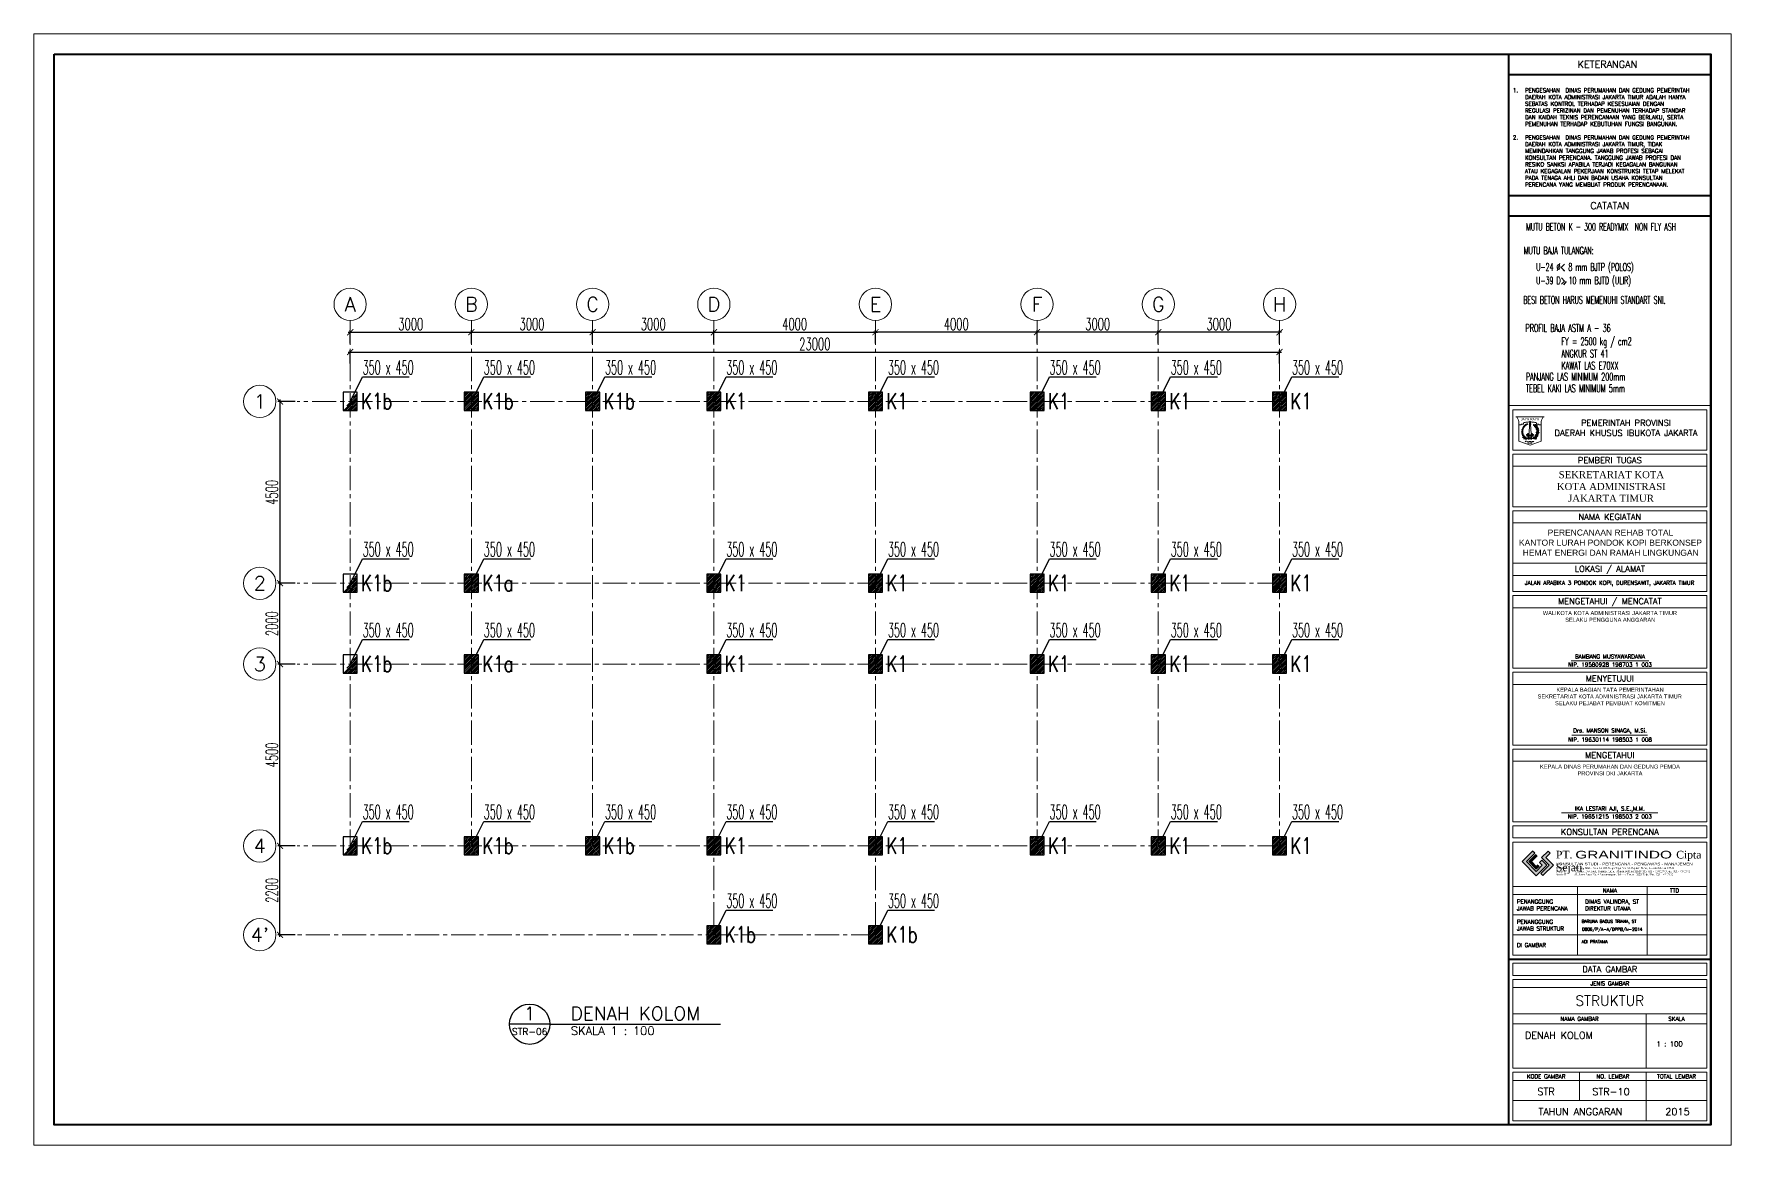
# Model space of a CAD drawing. Header units: inches. Extents: x 266054 to 836293, y -258454 to -102650.
# Drawn here: x 443299 to 485299, y -193554 to -166054 of the extents above; entities that cross this region are included whole.
import ezdxf
from ezdxf.enums import TextEntityAlignment as Align

# ---------------------------------------------------------------- set-up
doc = ezdxf.new("R2010")
doc.units = ezdxf.units.IN
doc.header["$LTSCALE"] = 800
doc.header["$MEASUREMENT"] = 0
doc.linetypes.add('CENTER2', pattern=[1.125, 0.75, -0.125, 0.125, -0.125])
for name, color, linetype, lineweight in [('ars', 11, 'Continuous', 0), ('arsir', 8, 'Continuous', 0), ('AS', 8, 'CENTER2', 5), ('GRS KOP', 1, 'Continuous', 35), ('hacht', 8, 'Continuous', 5), ('kop', 7, 'Continuous', 20), ('NOT', 7, 'Continuous', 15)]:
    doc.layers.add(name, color=color, linetype=linetype, lineweight=lineweight)
for name, color, linetype in [('KOL', 5, 'Continuous'), ('LOGO', 7, 'Continuous'), ('TEXT', 4, 'Continuous'), ('TXT', 7, 'Continuous')]:
    doc.layers.add(name, color=color, linetype=linetype)
doc.styles.add('BARU', font='arial.ttf')
doc.styles.add('DICK STYLE 100', font='romans.shx', dxfattribs={"width": 0.6, "height": 300})
doc.styles.add('ROMAND', font='romant.shx', dxfattribs={"width": 0.75, "height": 300})
doc.styles.add('ROMANS', font='romans.shx', dxfattribs={"width": 0.8, "height": 0.25})
doc.styles.add('S', font='SIMPLEX', dxfattribs={"width": 1.1})
doc.styles.get("Standard").update_dxf_attribs({"font": 'romans.shx'})
doc.dimstyles.new('100 A', dxfattribs={"dimtxt": 250, "dimasz": 150, "dimexe": 50, "dimexo": 50, "dimgap": 50, "dimtad": 1, "dimdec": 0, "dimrnd": 1, "dimtxsty": 'DICK STYLE 100', "dimblk": 'ARCHTICK', "dimcen": 100, "dimdle": 50, "dimclrd": 18, "dimclre": 18, "dimclrt": 7, "dimadec": 0, "dimazin": 2, "dimtfac": 1, "dimtdec": 0, "dimtix": 1, "dimtmove": 0, "dimatfit": 3, "dimfxl": 0, "dimarcsym": 0})

msp = doc.modelspace()

# ---------------------------------------------------------------- texts
at = {"layer": 'TEXT', "style": 'ROMANS', "width": 0.5}
for p in [(451430.7, -174483.8, 1574.9), (454430.7, -174483.8, 1574.9), (457430.7, -174483.8, 1574.9), (460430.7, -174483.8, 1574.9), (464430.7, -174483.8, 1574.9), (468430.7, -174483.8, 1574.9), (471430.7, -174483.8, 1574.9), (474430.7, -174483.8, 1574.9), (451430.7, -178983.8, 1574.9), (454430.7, -178983.8, 1574.9), (460430.7, -178983.8, 1574.9), (464430.7, -178983.8, 1574.9), (468430.7, -178983.8, 1574.9), (471430.7, -178983.8, 1574.9), (474430.7, -178983.8, 1574.9), (451430.7, -180983.8, 1574.9), (454430.7, -180983.8, 1574.9), (460430.7, -180983.8, 1574.9), (464430.7, -180983.8, 1574.9), (468430.7, -180983.8, 1574.9), (471430.7, -180983.8, 1574.9), (474430.7, -180983.8, 1574.9), (451430.7, -185483.8, 1574.9), (454430.7, -185483.8, 1574.9), (457430.7, -185483.8, 1574.9), (460430.7, -185483.8, 1574.9), (464430.7, -185483.8, 1574.9), (468430.7, -185483.8, 1574.9), (471430.7, -185483.8, 1574.9), (474430.7, -185483.8, 1574.9), (460430.7, -187683.8, 1574.9), (464430.7, -187683.8, 1574.9)]:
    msp.add_text('350 x 450', height=350, dxfattribs=at).set_placement(p)
at = {"layer": 'TXT', "style": 'ROMAND', "width": 0.75}
for s, p in [('K1b', (451397.4, -175343.8, 1574.9)), ('K1b', (454397.4, -175343.8, 1574.9)), ('K1b', (457397.4, -175343.8, 1574.9)), ('K1', (460397.4, -175343.8, 1574.9)), ('K1', (464397.4, -175343.8, 1574.9)), ('K1', (468397.4, -175343.8, 1574.9)), ('K1', (471397.4, -175343.8, 1574.9)), ('K1', (474397.4, -175343.8, 1574.9)), ('K1b', (451397.4, -179843.8, 1574.9)), ('K1a', (454397.4, -179843.8, 1574.9)), ('K1', (460397.4, -179843.8, 1574.9)), ('K1', (464397.4, -179843.8, 1574.9)), ('K1', (468397.4, -179843.8, 1574.9)), ('K1', (471397.4, -179843.8, 1574.9)), ('K1', (474397.4, -179843.8, 1574.9)), ('K1b', (451397.4, -181843.8, 1574.9)), ('K1a', (454397.4, -181843.8, 1574.9)), ('K1', (460397.4, -181843.8, 1574.9)), ('K1', (464397.4, -181843.8, 1574.9)), ('K1', (468397.4, -181843.8, 1574.9)), ('K1', (471397.4, -181843.8, 1574.9)), ('K1', (474397.4, -181843.8, 1574.9)), ('K1b', (451397.4, -186343.8, 1574.9)), ('K1b', (454397.4, -186343.8, 1574.9)), ('K1b', (457397.4, -186343.8, 1574.9)), ('K1', (460397.4, -186343.8, 1574.9)), ('K1', (464397.4, -186343.8, 1574.9)), ('K1', (468397.4, -186343.8, 1574.9)), ('K1', (471397.4, -186343.8, 1574.9)), ('K1', (474397.4, -186343.8, 1574.9)), ('K1b', (460397.4, -188543.8, 1574.9)), ('K1b', (464397.4, -188543.8, 1574.9))]:
    msp.add_text(s, height=400, dxfattribs=at).set_placement(p)

# ---------------------------------------------------------------- blocks, each defined once
blk = doc.blocks.new('NAV')
blk.add_circle((0, -0.4), 0.4)
at = {"style": 'S', "width": 0.75, "flags": 4}
blk.add_attdef('AV', text='', height=0.3, dxfattribs=at).set_placement((0, -0.4), align=Align.MIDDLE)
blk = doc.blocks.new('_ArchTick')
at = {"layer": 'LOGO', "color": 0, "const_width": 0.15}
blk.add_lwpolyline([(-0.5, -0.5), (0.5, 0.5)], dxfattribs=at)
blk = doc.blocks.new('*D85')
at = {"layer": 'Defpoints', "color": 0, "ltscale": 5}
for p in [(454125, -173435), (451125, -173767), (454125, -173767)]:
    blk.add_point(p, dxfattribs=at)
at = {"layer": 'hacht', "color": 18, "lineweight": -2, "ltscale": 5}
for p, q in [((451075, -173435), (454175, -173435)), ((451125, -173717), (451125, -173385)), ((454125, -173717), (454125, -173385))]:
    blk.add_line(p, q, dxfattribs=at)
at = {"layer": 'hacht', "color": 18, "lineweight": -2, "ltscale": 5, "xscale": 150, "yscale": 150, "zscale": 150, "rotation": 180}
blk.add_blockref('_ArchTick', (451125, -173435), dxfattribs=at)
at = {"layer": 'hacht', "color": 18, "lineweight": -2, "ltscale": 5, "xscale": 150, "yscale": 150, "zscale": 150}
blk.add_blockref('_ArchTick', (454125, -173435), dxfattribs=at)
at = {"layer": 'hacht', "color": 7, "ltscale": 5, "insert": (452625, -173235), "char_height": 300, "attachment_point": 5, "style": 'DICK STYLE 100'}
blk.add_mtext('3000', dxfattribs=at)
blk = doc.blocks.new('*D86')
at = {"layer": 'Defpoints', "color": 0, "ltscale": 5}
for p in [(451125, -174259), (474125, -173926), (474125, -174259)]:
    blk.add_point(p, dxfattribs=at)
at = {"layer": 'hacht', "color": 18, "lineweight": -2, "ltscale": 5}
for p, q in [((451125, -174209), (451125, -173876)), ((474125, -174209), (474125, -173876)), ((451075, -173926), (474175, -173926))]:
    blk.add_line(p, q, dxfattribs=at)
at = {"layer": 'hacht', "color": 18, "lineweight": -2, "ltscale": 5, "xscale": 150, "yscale": 150, "zscale": 150, "rotation": 180}
blk.add_blockref('_ArchTick', (451125, -173926), dxfattribs=at)
at = {"layer": 'hacht', "color": 18, "lineweight": -2, "ltscale": 5, "xscale": 150, "yscale": 150, "zscale": 150}
blk.add_blockref('_ArchTick', (474125, -173926), dxfattribs=at)
at = {"layer": 'hacht', "color": 7, "ltscale": 5, "insert": (462625, -173726), "char_height": 300, "attachment_point": 5, "style": 'DICK STYLE 100'}
blk.add_mtext('23000', dxfattribs=at)
blk = doc.blocks.new('*D87')
at = {"layer": 'Defpoints', "color": 0, "ltscale": 5}
for p in [(457125, -173435), (454125, -173767), (457125, -173767)]:
    blk.add_point(p, dxfattribs=at)
at = {"layer": 'hacht', "color": 18, "lineweight": -2, "ltscale": 5}
for p, q in [((454075, -173435), (457175, -173435)), ((454125, -173717), (454125, -173385)), ((457125, -173717), (457125, -173385))]:
    blk.add_line(p, q, dxfattribs=at)
at = {"layer": 'hacht', "color": 18, "lineweight": -2, "ltscale": 5, "xscale": 150, "yscale": 150, "zscale": 150, "rotation": 180}
blk.add_blockref('_ArchTick', (454125, -173435), dxfattribs=at)
at = {"layer": 'hacht', "color": 18, "lineweight": -2, "ltscale": 5, "xscale": 150, "yscale": 150, "zscale": 150}
blk.add_blockref('_ArchTick', (457125, -173435), dxfattribs=at)
at = {"layer": 'hacht', "color": 7, "ltscale": 5, "insert": (455625, -173235), "char_height": 300, "attachment_point": 5, "style": 'DICK STYLE 100'}
blk.add_mtext('3000', dxfattribs=at)
blk = doc.blocks.new('*D88')
at = {"layer": 'Defpoints', "color": 0, "ltscale": 5}
for p in [(460125, -173435), (457125, -173767), (460125, -173767)]:
    blk.add_point(p, dxfattribs=at)
at = {"layer": 'hacht', "color": 18, "lineweight": -2, "ltscale": 5}
for p, q in [((457075, -173435), (460175, -173435)), ((457125, -173717), (457125, -173385)), ((460125, -173717), (460125, -173385))]:
    blk.add_line(p, q, dxfattribs=at)
at = {"layer": 'hacht', "color": 18, "lineweight": -2, "ltscale": 5, "xscale": 150, "yscale": 150, "zscale": 150, "rotation": 180}
blk.add_blockref('_ArchTick', (457125, -173435), dxfattribs=at)
at = {"layer": 'hacht', "color": 18, "lineweight": -2, "ltscale": 5, "xscale": 150, "yscale": 150, "zscale": 150}
blk.add_blockref('_ArchTick', (460125, -173435), dxfattribs=at)
at = {"layer": 'hacht', "color": 7, "ltscale": 5, "insert": (458625, -173235), "char_height": 300, "attachment_point": 5, "style": 'DICK STYLE 100'}
blk.add_mtext('3000', dxfattribs=at)
blk = doc.blocks.new('*D89')
at = {"layer": 'Defpoints', "color": 0, "ltscale": 5}
for p in [(464125, -173435), (460125, -173767), (464125, -173767)]:
    blk.add_point(p, dxfattribs=at)
at = {"layer": 'hacht', "color": 18, "lineweight": -2, "ltscale": 5}
for p, q in [((460075, -173435), (464175, -173435)), ((460125, -173717), (460125, -173385)), ((464125, -173717), (464125, -173385))]:
    blk.add_line(p, q, dxfattribs=at)
at = {"layer": 'hacht', "color": 18, "lineweight": -2, "ltscale": 5, "xscale": 150, "yscale": 150, "zscale": 150, "rotation": 180}
blk.add_blockref('_ArchTick', (460125, -173435), dxfattribs=at)
at = {"layer": 'hacht', "color": 18, "lineweight": -2, "ltscale": 5, "xscale": 150, "yscale": 150, "zscale": 150}
blk.add_blockref('_ArchTick', (464125, -173435), dxfattribs=at)
at = {"layer": 'hacht', "color": 7, "ltscale": 5, "insert": (462125, -173235), "char_height": 300, "attachment_point": 5, "style": 'DICK STYLE 100'}
blk.add_mtext('4000', dxfattribs=at)
blk = doc.blocks.new('*D90')
at = {"layer": 'Defpoints', "color": 0, "ltscale": 5}
for p in [(471125, -173435), (471125, -173767), (474125, -173767)]:
    blk.add_point(p, dxfattribs=at)
at = {"layer": 'hacht', "color": 18, "lineweight": -2, "ltscale": 5}
for p, q in [((474175, -173435), (471075, -173435)), ((471125, -173717), (471125, -173385)), ((474125, -173717), (474125, -173385))]:
    blk.add_line(p, q, dxfattribs=at)
at = {"layer": 'hacht', "color": 18, "lineweight": -2, "ltscale": 5, "xscale": 150, "yscale": 150, "zscale": 150, "rotation": 180}
blk.add_blockref('_ArchTick', (471125, -173435), dxfattribs=at)
at = {"layer": 'hacht', "color": 18, "lineweight": -2, "ltscale": 5, "xscale": 150, "yscale": 150, "zscale": 150}
blk.add_blockref('_ArchTick', (474125, -173435), dxfattribs=at)
at = {"layer": 'hacht', "color": 7, "ltscale": 5, "insert": (472625, -173235), "char_height": 300, "attachment_point": 5, "style": 'DICK STYLE 100'}
blk.add_mtext('3000', dxfattribs=at)
blk = doc.blocks.new('*D91')
at = {"layer": 'Defpoints', "color": 0, "ltscale": 5}
for p in [(468125, -173435), (468125, -173767), (471125, -173767)]:
    blk.add_point(p, dxfattribs=at)
at = {"layer": 'hacht', "color": 18, "lineweight": -2, "ltscale": 5}
for p, q in [((471175, -173435), (468075, -173435)), ((468125, -173717), (468125, -173385)), ((471125, -173717), (471125, -173385))]:
    blk.add_line(p, q, dxfattribs=at)
at = {"layer": 'hacht', "color": 18, "lineweight": -2, "ltscale": 5, "xscale": 150, "yscale": 150, "zscale": 150, "rotation": 180}
blk.add_blockref('_ArchTick', (468125, -173435), dxfattribs=at)
at = {"layer": 'hacht', "color": 18, "lineweight": -2, "ltscale": 5, "xscale": 150, "yscale": 150, "zscale": 150}
blk.add_blockref('_ArchTick', (471125, -173435), dxfattribs=at)
at = {"layer": 'hacht', "color": 7, "ltscale": 5, "insert": (469625, -173235), "char_height": 300, "attachment_point": 5, "style": 'DICK STYLE 100'}
blk.add_mtext('3000', dxfattribs=at)
blk = doc.blocks.new('*D92')
at = {"layer": 'Defpoints', "color": 0, "ltscale": 5}
for p in [(464125, -173435), (464125, -173767), (468125, -173767)]:
    blk.add_point(p, dxfattribs=at)
at = {"layer": 'hacht', "color": 18, "lineweight": -2, "ltscale": 5}
for p, q in [((468175, -173435), (464075, -173435)), ((464125, -173717), (464125, -173385)), ((468125, -173717), (468125, -173385))]:
    blk.add_line(p, q, dxfattribs=at)
at = {"layer": 'hacht', "color": 18, "lineweight": -2, "ltscale": 5, "xscale": 150, "yscale": 150, "zscale": 150, "rotation": 180}
blk.add_blockref('_ArchTick', (464125, -173435), dxfattribs=at)
at = {"layer": 'hacht', "color": 18, "lineweight": -2, "ltscale": 5, "xscale": 150, "yscale": 150, "zscale": 150}
blk.add_blockref('_ArchTick', (468125, -173435), dxfattribs=at)
at = {"layer": 'hacht', "color": 7, "ltscale": 5, "insert": (466125, -173235), "char_height": 300, "attachment_point": 5, "style": 'DICK STYLE 100'}
blk.add_mtext('4000', dxfattribs=at)
blk = doc.blocks.new('*D93')
at = {"layer": 'Defpoints', "color": 0, "ltscale": 5}
for p in [(449388, -181649), (449813, -181649), (449813, -186149)]:
    blk.add_point(p, dxfattribs=at)
at = {"layer": 'hacht', "color": 18, "lineweight": -2, "ltscale": 5}
for p, q in [((449763, -181649), (449338, -181649)), ((449388, -186199), (449388, -181599)), ((449763, -186149), (449338, -186149))]:
    blk.add_line(p, q, dxfattribs=at)
at = {"layer": 'hacht', "color": 18, "lineweight": -2, "ltscale": 5, "xscale": 150, "yscale": 150, "zscale": 150}
for p, rotation in [((449388, -181649), 90), ((449388, -186149), 270)]:
    blk.add_blockref('_ArchTick', p, dxfattribs=dict(at, rotation=rotation))
at = {"layer": 'hacht', "color": 7, "ltscale": 5, "insert": (449188, -183899), "char_height": 300, "attachment_point": 5, "rotation": 90, "style": 'DICK STYLE 100'}
blk.add_mtext('4500', dxfattribs=at)
blk = doc.blocks.new('*D94')
at = {"layer": 'Defpoints', "color": 0, "ltscale": 5}
for p in [(449388, -186149), (449813, -186149), (449813, -188349)]:
    blk.add_point(p, dxfattribs=at)
at = {"layer": 'hacht', "color": 18, "lineweight": -2, "ltscale": 5}
for p, q in [((449763, -186149), (449338, -186149)), ((449388, -188399), (449388, -186099)), ((449763, -188349), (449338, -188349))]:
    blk.add_line(p, q, dxfattribs=at)
at = {"layer": 'hacht', "color": 18, "lineweight": -2, "ltscale": 5, "xscale": 150, "yscale": 150, "zscale": 150}
for p, rotation in [((449388, -186149), 90), ((449388, -188349), 270)]:
    blk.add_blockref('_ArchTick', p, dxfattribs=dict(at, rotation=rotation))
at = {"layer": 'hacht', "color": 7, "ltscale": 5, "insert": (449188, -187249), "char_height": 300, "attachment_point": 5, "rotation": 90, "style": 'DICK STYLE 100'}
blk.add_mtext('2200', dxfattribs=at)
blk = doc.blocks.new('*D95')
at = {"layer": 'Defpoints', "color": 0, "ltscale": 5}
for p in [(449388, -179649), (449813, -179649), (449813, -181649)]:
    blk.add_point(p, dxfattribs=at)
at = {"layer": 'hacht', "color": 18, "lineweight": -2, "ltscale": 5}
for p, q in [((449763, -179649), (449338, -179649)), ((449388, -181699), (449388, -179599)), ((449763, -181649), (449338, -181649))]:
    blk.add_line(p, q, dxfattribs=at)
at = {"layer": 'hacht', "color": 18, "lineweight": -2, "ltscale": 5, "xscale": 150, "yscale": 150, "zscale": 150}
for p, rotation in [((449388, -179649), 90), ((449388, -181649), 270)]:
    blk.add_blockref('_ArchTick', p, dxfattribs=dict(at, rotation=rotation))
at = {"layer": 'hacht', "color": 7, "ltscale": 5, "insert": (449188, -180649), "char_height": 300, "attachment_point": 5, "rotation": 90, "style": 'DICK STYLE 100'}
blk.add_mtext('2000', dxfattribs=at)
blk = doc.blocks.new('*D96')
at = {"layer": 'Defpoints', "color": 0, "ltscale": 5}
for p in [(449813, -175149), (449388, -179649), (449813, -179649)]:
    blk.add_point(p, dxfattribs=at)
at = {"layer": 'hacht', "color": 18, "lineweight": -2, "ltscale": 5}
for p, q in [((449388, -175099), (449388, -179699)), ((449763, -175149), (449338, -175149)), ((449763, -179649), (449338, -179649))]:
    blk.add_line(p, q, dxfattribs=at)
at = {"layer": 'hacht', "color": 18, "lineweight": -2, "ltscale": 5, "xscale": 150, "yscale": 150, "zscale": 150}
for p, rotation in [((449388, -175149), 90), ((449388, -179649), 270)]:
    blk.add_blockref('_ArchTick', p, dxfattribs=dict(at, rotation=rotation))
at = {"layer": 'hacht', "color": 7, "ltscale": 5, "insert": (449188, -177399), "char_height": 300, "attachment_point": 5, "rotation": 90, "style": 'DICK STYLE 100'}
blk.add_mtext('4500', dxfattribs=at)
blk = doc.blocks.new('logo granitindo baru')
at = {"layer": 'LOGO'}
for points in [[(1.03, 1.463), (0.916, 1.574), (0.366, 1.024), (1.1, 0.289), (1.652, 0.843), (1.392, 1.098), (1.281, 0.987), (1.423, 0.84), (1.102, 0.519), (0.594, 1.025)], [(1.721, 1.576), (1.381, 1.236), (1.771, 0.842), (1.341, 0.407), (1.454, 0.294), (2.001, 0.844), (1.609, 1.237), (1.835, 1.464)]]:
    blk.add_hatch(color=8, dxfattribs=at).paths.add_polyline_path(points)
at = {"layer": 'Defpoints'}
blk.add_point((9.7, 0), dxfattribs=at)
at = {"layer": 'LOGO'}
blk.add_lwpolyline([(1.03, 1.463), (0.916, 1.574), (0.366, 1.024), (1.1, 0.289), (1.652, 0.843), (1.392, 1.098), (1.281, 0.987), (1.423, 0.84), (1.102, 0.519), (0.594, 1.025), (1.03, 1.463), (0.916, 1.574)], dxfattribs=at)
at = {"layer": 'LOGO', "lineweight": 13}
for points in [[(1.089, 1.403), (0.713, 1.026), (1.101, 0.638), (1.258, 0.794)], [(1.112, 1.38), (0.759, 1.026), (1.101, 0.683), (1.235, 0.817)], [(1.134, 1.357), (0.803, 1.026), (1.101, 0.728), (1.213, 0.839)], [(1.157, 1.334), (0.85, 1.026), (1.101, 0.775), (1.189, 0.863)]]:
    blk.add_lwpolyline(points, dxfattribs=at)
at = {"layer": 'LOGO', "lineweight": 0}
blk.add_lwpolyline([(1.721, 1.576), (1.381, 1.236), (1.771, 0.842), (1.341, 0.407), (1.454, 0.294), (2.001, 0.844), (1.609, 1.237), (1.835, 1.464), (1.721, 1.576)], dxfattribs=at)
at = {"layer": 'LOGO', "insert": (2.134, 0.975), "char_height": 0.1, "attachment_point": 1}
blk.add_mtext_dynamic_manual_height_columns('{\\f@Arial Unicode MS|b0|i0|c0|p34;\\H1.4x;\\W1.2;KONSULTAN STUDI - PERENCANA - PENGAWAS - MANAJEMEN\\fTimes New Roman|b0|i0|c0|p18;\\P\\pt0.9;\\H0.71429x;\\W1;Domisili ^I: Gedung Graha Arsa Lt. 4 Jl.Siaga Raya No. 31, Pejaten Barat, Jakarta Selatan 12510\\PStudio I ^I: Jl. Batu I No. 36A, Pejaten Timur, Jakarta Selatan 12510 Tlp. 021 - 71082879 Fax. 021 - 7972072\\PStudio II          : Jl. Sawo Raya No. 4 Rawamangun, Jakarta Timur 13220 Telp / Fax. 021 - 4717152}', width=9.56937, gutter_width=0, heights=[1.67], dxfattribs=at)
at = {"layer": 'LOGO', "insert": (2.134, 1.589), "char_height": 0.4, "width": 7.66452, "attachment_point": 1}
blk.add_mtext('{\\fTimes New Roman|b0|i0|c0|p18;PT. \\fCityBlueprint|b0|i0|c2|p2;\\W1.5;GRANITINDO \\fTimes New Roman|b0|i0|c0|p18;\\W1;Cipta Sejati}', dxfattribs=at)
blk = doc.blocks.new('kop')
at = {"layer": 'ars'}
for p, q in [((74.316, 35.599), (74.29, 35.614)), ((74.328, 35.595), (74.333, 35.581)), ((74.373, 35.526), (74.347, 35.541)), ((74.373, 35.526), (74.375, 35.555)), ((74.395, 35.468), (74.406, 35.457)), ((74.408, 35.467), (74.408, 35.452)), ((74.429, 35.366), (74.409, 35.388)), ((74.425, 35.289), (74.43, 35.273)), ((74.429, 35.366), (74.437, 35.394)), ((74.436, 35.304), (74.431, 35.29)), ((74.267, 34.989), (74.296, 34.992)), ((74.332, 35.048), (74.331, 35.078)), ((74.347, 35.066), (74.372, 35.081)), ((74.416, 35.202), (74.401, 35.228)), ((74.416, 35.202), (74.434, 35.225))]:
    blk.add_line(p, q, dxfattribs=at)
for centre, radius, start, end in [((73.61, 35.253), 0.061, 2.2926, 66.75394), ((73.696, 35.312), 0.061, 182.2926, 246.75394), ((73.7, 35.362), 0.061, 172.39949, 236.86083), ((73.607, 35.319), 0.061, 352.39949, 56.86083), ((73.711, 35.414), 0.061, 164.61904, 229.08037), ((73.612, 35.384), 0.061, 344.61904, 49.08037), ((74.072, 35.315), 0.405, 114.0856, 237.63251), ((73.728, 35.316), 0.061, 120.67989, 185.14122), ((73.636, 35.364), 0.061, 300.67989, 5.14122), ((73.717, 35.456), 0.0488, 158.86486, 223.3262), ((73.73, 35.271), 0.061, 130.573, 195.03434), ((73.647, 35.424), 0.061, 292.89943, 357.36077), ((73.732, 35.365), 0.061, 112.89943, 177.36077), ((73.632, 35.302), 0.061, 310.573, 15.03434), ((73.636, 35.44), 0.0488, 338.86486, 43.3262), ((73.667, 35.469), 0.0488, 287.14526, 351.60659), ((73.73, 35.415), 0.0488, 107.14526, 171.60659), ((73.736, 35.493), 0.0488, 150.29963, 214.76097), ((73.654, 35.489), 0.0488, 330.29963, 34.76097), ((73.743, 35.451), 0.0488, 98.58003, 163.04136), ((73.689, 35.513), 0.0488, 278.58003, 343.04136), ((73.756, 35.528), 0.0488, 145.79893, 210.26027), ((73.673, 35.531), 0.0488, 325.79893, 30.26027), ((73.71, 35.552), 0.0488, 274.07933, 338.54067), ((73.759, 35.485), 0.0488, 94.07933, 158.54067), ((73.78, 35.56), 0.0488, 139.36791, 203.82924), ((73.698, 35.572), 0.0488, 319.36791, 23.82924), ((73.778, 35.517), 0.0488, 87.6483, 152.10964), ((73.737, 35.589), 0.0488, 267.6483, 332.10964), ((73.807, 35.589), 0.0488, 133.84164, 198.30297), ((73.727, 35.609), 0.0488, 313.84164, 18.30297), ((73.801, 35.547), 0.0488, 82.12203, 146.58337), ((73.767, 35.622), 0.0488, 262.12203, 326.58337), ((73.831, 35.612), 0.0439, 126.62395, 191.08528), ((73.761, 35.639), 0.0439, 306.62395, 11.08528), ((73.821, 35.575), 0.0439, 74.90434, 139.36568), ((73.799, 35.646), 0.0439, 254.90434, 319.36568), ((73.848, 35.632), 0.0352, 123.96096, 188.42229), ((73.794, 35.656), 0.0352, 303.96096, 8.42229), ((73.839, 35.603), 0.0352, 72.24135, 136.70269), ((73.824, 35.66), 0.0352, 252.24135, 316.70269), ((73.821, 35.676), 0.0352, 297.74061, 2.20194), ((73.873, 35.647), 0.0352, 117.74061, 182.20194), ((73.86, 35.619), 0.0352, 66.021, 130.48234), ((73.852, 35.677), 0.0352, 246.021, 310.48234), ((73.892, 35.661), 0.0281, 113.40069, 177.86202), ((73.852, 35.688), 0.0281, 293.40069, 357.86202), ((73.88, 35.64), 0.0281, 61.68108, 126.14242), ((73.877, 35.687), 0.0281, 241.68108, 306.14242), ((73.876, 35.701), 0.0281, 293.40069, 357.86202), ((73.915, 35.674), 0.0281, 113.40069, 177.86202), ((73.904, 35.653), 0.0281, 61.68108, 126.14242), ((73.901, 35.7), 0.0281, 241.68108, 306.14242), ((73.911, 35.713), 0.0281, 260.93685, 325.39819), ((73.93, 35.669), 0.0281, 80.93685, 145.39819), ((74.027, 35.315), 0.405, 302.36749, 44.48513), ((74.279, 35.674), 0.0613, 235.51536, 280.6207), ((74.24, 35.613), 0.0507, 1.42482, 71.62404), ((74.336, 35.601), 0.0613, 235.51536, 280.6207), ((74.383, 35.652), 0.0795, 151.18188, 225.99565), ((74.296, 35.54), 0.0507, 1.42482, 71.62404), ((74.32, 35.44), 0.0795, 20.9123, 95.72607), ((74.387, 35.547), 0.0795, 200.9123, 275.72607), ((74.259, 35.633), 0.0795, 331.18188, 45.99565), ((74.406, 35.596), 0.0507, 162.59462, 232.79384), ((74.417, 35.449), 0.0613, 217.22881, 262.33415), ((74.333, 35.6), 0.0613, 313.59796, 358.7033), ((74.458, 35.361), 0.0795, 171.16409, 245.97786), ((74.347, 35.301), 0.0795, 351.16409, 65.97786), ((74.361, 35.403), 0.0507, 343.13827, 53.33749), ((74.357, 35.252), 0.0507, 331.52956, 41.72878), ((74.479, 35.504), 0.0795, 133.19986, 208.01363), ((74.354, 35.525), 0.0795, 313.19986, 28.01363), ((74.476, 35.427), 0.0507, 150.06789, 220.26711), ((74.483, 35.241), 0.0507, 128.27812, 198.47734), ((74.405, 35.377), 0.0795, 293.30268, 8.11645), ((74.515, 35.315), 0.0795, 113.30268, 188.11645), ((74.406, 35.447), 0.0613, 301.07123, 346.17657), ((73.623, 35.191), 0.061, 12.66278, 77.12411), ((73.696, 35.264), 0.061, 192.66278, 257.12411), ((73.702, 35.225), 0.061, 200.21515, 264.67648), ((73.639, 35.143), 0.061, 20.21515, 84.67648), ((73.715, 35.183), 0.061, 206.16011, 270.62144), ((73.661, 35.095), 0.061, 26.16011, 90.62144), ((73.738, 35.23), 0.061, 140.94317, 205.40451), ((73.736, 35.145), 0.061, 208.50798, 272.96932), ((73.685, 35.055), 0.061, 28.50798, 92.96932), ((73.635, 35.243), 0.061, 320.94317, 25.40451), ((73.751, 35.19), 0.061, 140.94317, 205.40451), ((73.649, 35.203), 0.061, 320.94317, 25.40451), ((73.716, 35.015), 0.061, 40.03108, 104.49242), ((73.747, 35.113), 0.061, 220.03108, 284.49242), ((73.768, 35.153), 0.061, 146.90284, 211.36418), ((73.665, 35.155), 0.061, 326.90284, 31.36418), ((73.75, 34.978), 0.061, 49.20062, 113.66196), ((73.766, 35.08), 0.061, 229.20062, 293.66196), ((73.791, 35.115), 0.061, 146.69526, 211.1566), ((73.688, 35.117), 0.061, 326.69526, 31.1566), ((73.816, 35.084), 0.061, 144.86352, 209.32486), ((73.713, 35.089), 0.061, 324.86352, 29.32486), ((73.785, 34.949), 0.061, 44.42228, 108.88361), ((73.809, 35.049), 0.061, 224.42228, 288.88361), ((73.844, 35.054), 0.061, 144.49027, 208.9516), ((73.741, 35.059), 0.061, 324.49027, 28.9516), ((73.875, 35.031), 0.061, 156.18026, 220.64159), ((73.773, 35.016), 0.061, 336.18026, 40.64159), ((74.361, 35.052), 0.0795, 137.1076, 211.92137), ((74.235, 35.064), 0.0795, 317.1076, 31.92137), ((74.342, 34.969), 0.0507, 83.44322, 153.64244), ((74.332, 35.042), 0.0613, 234.44656, 279.55191), ((74.364, 34.993), 0.0612, 69.89618, 144.70994), ((74.335, 35.085), 0.0612, 249.89618, 324.70994), ((74.377, 35.119), 0.0613, 176.98724, 222.09259), ((74.304, 35.12), 0.0507, 302.89671, 13.09593), ((74.439, 35.186), 0.0795, 153.08913, 227.9029), ((74.422, 35.286), 0.0613, 205.62009, 250.72544), ((74.314, 35.163), 0.0795, 333.08913, 47.9029), ((74.423, 35.078), 0.0507, 106.58179, 176.78101), ((74.386, 35.141), 0.0613, 257.58513, 302.69047), ((74.396, 35.228), 0.0795, 271.02002, 345.83379), ((74.475, 35.129), 0.0795, 91.02002, 165.83379), ((74.425, 35.285), 0.0613, 279.28146, 324.3868)]:
    blk.add_arc(centre, radius, start, end, dxfattribs=at)
at = {"layer": 'ars', "color": 11}
for centre, radius, start, end in [((74.285, 34.995), 0.0613, 158.86957, 203.97492), ((74.216, 35.02), 0.0507, 284.77904, 354.97826), ((74.235, 34.986), 0.016, 270, 302.36749)]:
    blk.add_arc(centre, radius, start, end, dxfattribs=at)
at = {"layer": 'ars'}
for points, start_tangent, end_tangent in [([(74.256, 35.651), (74.261, 35.634), (74.244, 35.624), (74.224, 35.623), (74.22, 35.64), (74.234, 35.661), (74.239, 35.672), (74.256, 35.663), (74.256, 35.651)], (0.714442, -0.699695), (0.714442, -0.699695)), ([(74.313, 35.578), (74.318, 35.561), (74.301, 35.551), (74.281, 35.55), (74.277, 35.567), (74.29, 35.588), (74.296, 35.599), (74.312, 35.589), (74.313, 35.578)], (0.714442, -0.699695), (0.714442, -0.699695)), ([(74.388, 35.435), (74.388, 35.416), (74.369, 35.412), (74.349, 35.418), (74.351, 35.435), (74.37, 35.451), (74.378, 35.459), (74.391, 35.445), (74.388, 35.435)], (0.458819, -0.88853), (0.458819, -0.88853)), ([(74.39, 35.277), (74.386, 35.26), (74.366, 35.259), (74.348, 35.269), (74.353, 35.285), (74.375, 35.297), (74.385, 35.303), (74.395, 35.287), (74.39, 35.277)], (0.270637, -0.962681), (0.270637, -0.962681)), ([(74.365, 35.605), (74.376, 35.591), (74.394, 35.598), (74.407, 35.615), (74.395, 35.627), (74.37, 35.629), (74.358, 35.631), (74.356, 35.612), (74.365, 35.605)], (0.149901, -0.988701), (0.149901, -0.988701)), ([(74.438, 35.445), (74.446, 35.429), (74.465, 35.432), (74.481, 35.445), (74.473, 35.46), (74.449, 35.467), (74.438, 35.472), (74.431, 35.453), (74.438, 35.445)], (-0.068112, -0.997678), (-0.068112, -0.997678)), ([(74.454, 35.272), (74.455, 35.253), (74.474, 35.25), (74.494, 35.256), (74.492, 35.273), (74.472, 35.288), (74.463, 35.297), (74.451, 35.282), (74.454, 35.272)], (-0.433585, -0.901113), (-0.433585, -0.901113)), ([(74.257, 35.013), (74.242, 35.004), (74.228, 35.018), (74.222, 35.037), (74.238, 35.045), (74.261, 35.037), (74.273, 35.034), (74.268, 35.016), (74.257, 35.013)], (-0.515761, -0.856733), (-0.515761, -0.856733)), ([(74.345, 35.127), (74.333, 35.113), (74.316, 35.122), (74.305, 35.139), (74.317, 35.151), (74.342, 35.151), (74.354, 35.152), (74.355, 35.133), (74.345, 35.127)], (-0.223771, -0.974642), (-0.223771, -0.974642)), ([(74.343, 35.011), (74.331, 34.997), (74.342, 34.981), (74.36, 34.972), (74.371, 34.985), (74.367, 35.01), (74.367, 35.022), (74.348, 35.021), (74.343, 35.011)], (-0.942817, -0.33331), (-0.942817, -0.33331)), ([(74.408, 35.117), (74.403, 35.1), (74.419, 35.089), (74.439, 35.088), (74.443, 35.104), (74.431, 35.126), (74.426, 35.137), (74.409, 35.128), (74.408, 35.117)], (-0.735998, -0.676983), (-0.735998, -0.676983))]:
    blk.add_spline(points, degree=3, dxfattribs=dict(at, start_tangent=start_tangent, end_tangent=end_tangent))
for points in [[(74.24, 34.97), (74.265, 34.975), (74.316, 34.973), (74.354, 34.955)], [(74.24, 34.97), (74.263, 34.959), (74.313, 34.947), (74.354, 34.955)]]:
    blk.add_spline(points, degree=3, dxfattribs=at)
at = {"layer": 'GRS KOP'}
for p, q in [((73, 1), (73, 54)), ((83, 1), (83, 54)), ((73, 53), (83, 53)), ((73, 47), (83, 47)), ((73, 46), (83, 46)), ((73, 9.2), (83, 9.2))]:
    blk.add_line(p, q, dxfattribs=at)
blk.add_lwpolyline([(1, 54), (83, 54), (83, 1), (1, 1)], close=True, dxfattribs=at)
at = {"layer": 'kop', "color": 7}
for p, q in [((84, 55), (0, 55)), ((0, 55), (0, 0)), ((84, 55), (84, 0)), ((84, 55), (84, 0)), ((73.999, 35.69), (74.099, 35.69)), ((74.019, 35.67), (73.999, 35.23)), ((74.029, 35.698), (74.069, 35.698)), ((74.079, 35.67), (74.099, 35.23)), ((73.869, 35.17), (73.919, 35.17)), ((73.869, 35.17), (73.889, 35.09)), ((73.889, 35.09), (74.209, 35.09)), ((73.919, 35.23), (73.919, 35.228)), ((73.919, 35.23), (73.999, 35.23)), ((73.919, 35.228), (73.924, 35.228)), ((73.919, 35.17), (73.929, 35.13)), ((73.929, 35.13), (74.17, 35.13)), ((73.989, 35.15), (74.029, 35.15)), ((74.069, 35.15), (74.109, 35.15)), ((74.099, 35.23), (74.18, 35.23)), ((74.17, 35.13), (74.18, 35.17)), ((74.175, 35.228), (74.18, 35.228)), ((74.18, 35.23), (74.18, 35.228)), ((74.18, 35.17), (74.229, 35.17)), ((74.209, 35.09), (74.229, 35.17)), ((0, 0), (84, 0))]:
    blk.add_line(p, q, dxfattribs=at)
at = {"layer": 'kop'}
for p, q in [((83, 36.6), (73, 36.6)), ((73.2, 34.4), (73.2, 36.4)), ((82.8, 36.4), (73.2, 36.4)), ((82.8, 34.4), (82.8, 36.4)), ((82.8, 34.4), (73.2, 34.4)), ((73.2, 31.6), (73.2, 34.2)), ((82.8, 34.2), (73.2, 34.2)), ((82.8, 31.6), (82.8, 34.2)), ((82.8, 33.6), (73.2, 33.6)), ((82.8, 31.6), (73.2, 31.6)), ((73.2, 27.4), (73.2, 31.4)), ((82.8, 31.4), (73.2, 31.4)), ((82.8, 27.4), (82.8, 31.4)), ((82.8, 30.8), (73.2, 30.8)), ((82.8, 28.8), (73.2, 28.8)), ((82.8, 28.2), (73.2, 28.2)), ((82.8, 27.4), (73.2, 27.4)), ((73.2, 23.6), (73.2, 27.2)), ((82.8, 27.2), (73.2, 27.2)), ((82.8, 23.6), (82.8, 27.2)), ((82.8, 26.6), (73.2, 26.6)), ((82.8, 23.6), (73.2, 23.6)), ((76.089, 23.976), (79.928, 23.976)), ((73.2, 19.8), (73.2, 23.4)), ((82.8, 23.4), (73.2, 23.4)), ((82.8, 22.8), (73.2, 22.8)), ((82.8, 19.8), (82.8, 23.4)), ((76.127, 20.296), (79.863, 20.296)), ((82.8, 19.8), (73.2, 19.8)), ((73.2, 16), (73.2, 19.6)), ((82.8, 19.6), (73.2, 19.6)), ((82.8, 16), (82.8, 19.6)), ((82.8, 19), (73.2, 19)), ((82.8, 16), (73.2, 16)), ((73.2, 9.4), (73.2, 15)), ((82.8, 15), (73.2, 15)), ((82.8, 9.4), (82.8, 15)), ((82.8, 12.8), (73.2, 12.8)), ((76.4, 9.4), (76.4, 12.8)), ((79.842, 9.4), (79.842, 12.8)), ((82.8, 12.4), (73.2, 12.4)), ((73.2, 12.4), (73.2, 11.4)), ((82.8, 11.4), (73.2, 11.4)), ((82.8, 10.4), (73.2, 10.4)), ((82.8, 9.4), (73.2, 9.4)), ((73.2, 7.8), (82.8, 7.8)), ((73.2, 6.5), (82.8, 6.5)), ((73.2, 6), (82.8, 6)), ((79.8, 3.8), (79.8, 6.5)), ((76.5, 2.2), (76.5, 3.6)), ((79.8, 1.2), (79.8, 3.6)), ((73.2, 3.2), (82.8, 3.2)), ((73.2, 2.2), (82.8, 2.2))]:
    blk.add_line(p, q, dxfattribs=at)
at = {"layer": 'kop', "color": 5}
for p, q in [((74.749, 36.05), (73.35, 36.05)), ((73.489, 35.81), (73.489, 34.85)), ((73.489, 35.65), (73.609, 35.65)), ((73.609, 35.69), (73.609, 35.65)), ((73.609, 35.69), (73.729, 35.69)), ((73.729, 35.73), (73.729, 35.69)), ((74.369, 35.73), (74.369, 35.69)), ((74.489, 35.69), (74.369, 35.69)), ((74.489, 35.69), (74.489, 35.65)), ((74.609, 35.65), (74.489, 35.65)), ((74.609, 35.81), (74.609, 34.85)), ((73.489, 34.85), (74.049, 34.65)), ((74.019, 34.95), (73.965, 35.022)), ((74.049, 34.986), (73.997, 35.046)), ((74.019, 34.95), (74.004, 34.93)), ((74.049, 34.986), (74.101, 35.046)), ((74.049, 34.65), (74.609, 34.85)), ((74.079, 34.95), (74.133, 35.022)), ((74.079, 34.95), (74.094, 34.93))]:
    blk.add_line(p, q, dxfattribs=at)
at = {"layer": 'kop', "color": 7}
for points in [[(74.029, 35.698), (74.027, 35.701), (74.025, 35.704), (74.024, 35.707), (74.023, 35.71), (74.022, 35.713), (74.021, 35.715), (74.021, 35.718), (74.02, 35.72), (74.02, 35.723), (74.02, 35.725), (74.02, 35.728), (74.02, 35.731), (74.021, 35.733), (74.021, 35.736), (74.022, 35.738), (74.023, 35.741), (74.025, 35.743), (74.026, 35.746), (74.028, 35.749), (74.031, 35.753), (74.034, 35.758), (74.038, 35.763), (74.043, 35.77), (74.049, 35.778)], [(74.069, 35.698), (74.072, 35.701), (74.074, 35.704), (74.075, 35.707), (74.076, 35.71), (74.077, 35.713), (74.078, 35.715), (74.078, 35.718), (74.079, 35.72), (74.079, 35.723), (74.079, 35.725), (74.079, 35.728), (74.079, 35.731), (74.078, 35.733), (74.077, 35.736), (74.077, 35.738), (74.076, 35.741), (74.074, 35.743), (74.073, 35.746), (74.071, 35.749), (74.068, 35.753), (74.065, 35.758), (74.061, 35.763), (74.056, 35.77), (74.049, 35.778)]]:
    blk.add_lwpolyline(points, dxfattribs=at)
at = {"layer": 'kop', "color": 1}
blk.add_lwpolyline([(73.864, 34.97), (74.235, 34.97)], close=True, dxfattribs=at)
at = {"layer": 'kop', "color": 5}
for points in [[(74.004, 34.97), (73.974, 34.93)], [(74.094, 34.97), (74.124, 34.93)]]:
    blk.add_lwpolyline(points, dxfattribs=at)
at = {"layer": 'kop'}
blk.add_lwpolyline([(75.615, 16.449), (80.377, 16.449)], dxfattribs=at)
for points in [[(73.2, 15.2), (82.8, 15.2), (82.8, 15.8), (73.2, 15.8)], [(73.2, 8.4), (82.8, 8.4), (82.8, 9), (73.2, 9)], [(73.2, 3.8), (82.8, 3.8), (82.8, 8.2), (73.2, 8.2)], [(73.2, 1.2), (82.8, 1.2), (82.8, 3.6), (73.2, 3.6)]]:
    blk.add_lwpolyline(points, close=True, dxfattribs=at)
at = {"layer": 'kop', "color": 5}
for centre, radius, start, end in [((73.214, 35.81), 0.276, 0, 60.51287), ((73.769, 35.73), 0.04, 90, 180), ((74.329, 35.73), 0.04, 0, 90), ((74.885, 35.81), 0.276, 119.48713, 180), ((73.981, 35.034), 0.02, 36.8699, 216.8699), ((74.117, 35.034), 0.02, 323.1301, 143.1301)]:
    blk.add_arc(centre, radius, start, end, dxfattribs=at)
at = {"layer": 'kop', "color": 7}
for centre, radius, start, end in [((73.992, 35.663), 0.0283, 15, 75), ((74.107, 35.663), 0.0283, 105, 165), ((73.874, 35.119), 0.12, 15, 65.38943), ((74.049, 35.15), 0.02, 0, 180), ((74.225, 35.119), 0.12, 114.61057, 165)]:
    blk.add_arc(centre, radius, start, end, dxfattribs=at)
at = {"layer": 'kop', "color": 1}
blk.add_arc((73.864, 34.986), 0.016, 237.63251, 270, dxfattribs=at)
at = {"layer": 'kop', "color": 5}
for points in [[(74.049, 35.83), (74.026, 35.807), (73.995, 35.793), (73.915, 35.782), (73.841, 35.777), (73.769, 35.77)], [(74.049, 35.83), (74.073, 35.807), (74.104, 35.793), (74.184, 35.782), (74.258, 35.777), (74.329, 35.77)], [(73.817, 34.99), (73.8, 34.984), (73.769, 34.992), (73.719, 35.01), (73.685, 35.041)], [(73.833, 34.971), (73.81, 34.967), (73.791, 34.959), (73.758, 34.956), (73.727, 34.964)], [(73.876, 34.965), (73.861, 34.956), (73.828, 34.952), (73.8, 34.952), (73.786, 34.948)], [(73.809, 34.807), (73.883, 34.844), (73.957, 34.807), (74.044, 34.833), (74.12, 34.809), (74.194, 34.83), (74.244, 34.817)], [(73.919, 34.97), (73.899, 34.959), (73.887, 34.947), (73.846, 34.932), (73.828, 34.937)], [(73.907, 34.984), (73.879, 34.986), (73.865, 34.993), (73.845, 34.993)], [(73.919, 34.97), (73.906, 34.996), (73.879, 35.02), (73.876, 35.031)], [(73.914, 34.747), (73.954, 34.759), (73.999, 34.744), (74.049, 34.753), (74.094, 34.744), (74.126, 34.758), (74.151, 34.749)]]:
    blk.add_spline(points, degree=3, dxfattribs=at)
at = {"layer": 'TEXT'}
for p, q in [((75.623, 43.403), (75.76, 43.254)), ((75.835, 42.745), (75.7, 42.589))]:
    blk.add_line(p, q, dxfattribs=at)
at = {"xscale": 0.9500000000000454, "yscale": 0.9500000000000454, "zscale": 0.9500000000000454}
blk.add_blockref('logo granitindo baru', (73.307, 13.056), dxfattribs=at)
at = {"layer": 'kop'}
for s, height, p in [('KETERANGAN ', 0.35, (78, 53.5)), ('CATATAN', 0.35, (78, 46.5)), ('DAERAH KHUSUS IBUKOTA JAKARTA', 0.29998, (78.8, 35.25)), ('PEMERINTAH PROVINSI', 0.29998, (78.8, 35.75)), ('PEMBERI TUGAS', 0.3, (78, 33.9)), ('NAMA KEGIATAN', 0.3, (78, 31.1)), ('LOKASI / ALAMAT', 0.3, (78, 28.5)), ('JALAN ARABIKA 3 PONDOK KOPI, DURENSAWIT, JAKARTA TIMUR', 0.2, (77.986, 27.8)), ('MENGETAHUI / MENCATAT', 0.3, (78, 26.9)), ('NIP. 19580928 198703 1 003', 0.19926, (78.007, 23.78)), ('BAMBANG MUSYAWARDANA', 0.19926, (78.007, 24.183)), ('MENYETUJUI', 0.3, (78, 23.1)), ('NIP. 19630114 198503 1 008', 0.19926, (78.009, 20.071)), ('Drs. MANSON SINAGA, M.Si.', 0.19926, (78.009, 20.496)), ('MENGETAHUI', 0.3, (78, 19.3)), ('NIP. 19651215 198503 2 003', 0.2, (77.999, 16.264)), ('IKA LESTARI AJI, S.E.,M.M.', 0.2, (77.999, 16.625)), ('KONSULTAN PERENCANA', 0.3, (78, 15.5)), ('NAMA', 0.2, (78, 12.6)), ('TTD', 0.2, (81.2, 12.6)), ('DATA GAMBAR', 0.3, (78, 8.7)), ('JENIS GAMBAR', 0.2, (78, 8)), ('STRUKTUR', 0.5, (78, 7.146)), ('NAMA GAMBAR', 0.2, (76.5, 6.25)), ('SKALA', 0.2, (81.3, 6.25)), ('KODE GAMBAR', 0.2, (74.85, 3.4)), ('NO. LEMBAR', 0.2, (78.15, 3.4)), ('TOTAL LEMBAR', 0.2, (81.3, 3.4)), ('STR', 0.35, (74.844, 2.65)), ('TAHUN ANGGARAN', 0.35, (76.545, 1.65)), ('2015', 0.35, (81.349, 1.65))]:
    blk.add_text(s, height=height, dxfattribs=at).set_placement(p, align=Align.MIDDLE)
at = {"layer": 'kop', "color": 5, "style": 'BARU', "width": 0.9}
blk.add_text('JAYA RAYA', height=0.12, dxfattribs=at).set_placement((74.049, 35.93), align=Align.MIDDLE)
at = {"layer": 'kop'}
blk.add_text('0806/P/A-A/DPPB/Iv-2014', height=0.15, dxfattribs=at).set_placement((78.122, 10.609), align=Align.CENTER)
for s, insert, char_height, width, attachment_point in [('\\pi-0.6,l0.6,t0.6;1.^IPENGESAHAN  DINAS PERUMAHAN DAN GEDUNG PEMERINTAH DAERAH KOTA ADMINISTRASI JAKARTA TIMUR ADALAH HANYA SEBATAS KONTROL TERHADAP KESESUAIAN DENGAN REGULASI PERIZINAN DAN PEMENUHAN TERHADAP STANDAR DAN KAIDAH TEKNIS PERENCANAAN YANG BERLAKU, SERTA PEMENUHAN TERHADAP KEBUTUHAN FUNGSI BANGUNAN.\\P\\P2.^IPENGESAHAN  DINAS PERUMAHAN DAN GEDUNG PEMERINTAH DAERAH KOTA ADMINISTRASI JAKARTA TIMUR, TIDAK MEMINDAHKAN TANGGUNG JAWAB PROFESI SEBAGAI KONSULTAN PERENCANA. TANGGUNG JAWAB PROFESI DAN RESIKO SANKSI APABILA TERJADI KEGAGALAN BANGUNAN ATAU KEGAGALAN PEKERJAAN KONSTRUKSI TETAP MELEKAT PADA TENAGA AHLI DAN BADAN USAHA KONSULTAN PERENCANA YANG MEMBUAT PRODUK PERENCANAAN.', (73.2, 49.875), 0.2, 9.6, 4), ('PENANGGUNG\\PJAWAB PERENCANA', (73.4, 12.15), 0.2, 8.33062, 1), ('DIMAS VALINDRA, ST\\PDIREKTUR UTAMA', (76.77, 12.15), 0.2, 8.16499, 1), ('PENANGGUNG\\PJAWAB STRUKTUR', (73.4, 11.15), 0.2, 8.79211, 1), ('BARUNA BAGUS TRIANA, ST', (76.609, 11.143), 0.15, 4.04264, 1), ('ADI PRATAMA', (76.609, 10.143), 0.15, 4.04264, 1), ('DI GAMBAR', (73.4, 10), 0.2, 7.59768, 1)]:
    blk.add_mtext(s, dxfattribs=dict(at, insert=insert, char_height=char_height, width=width, attachment_point=attachment_point))
at = {"layer": 'kop', "attachment_point": 1, "style": 'BARU'}
for s, width, insert, char_height in [('\\pi1.4375;{\\fRomantic|b0|i0|c2|p2;SEKRETARIAT KOTA\\P\\pi1.3461;KOTA ADMINISTRASI\\P\\pi1.9027;JAKARTA TIMUR}', 7.94943, (74.033, 33.359), 0.35), ('\\pi1.4591;PERENCANAAN REHAB TOTAL\\P\\pi0.039313;KANTOR LURAH PONDOK KOPI BERKONSEP\\P\\pi0.2239;HEMAT ENERGI DAN RAMAH LINGKUNGAN', 9.08886, (73.464, 30.469), 0.3), ('\\pi0.65609;WALIKOTA KOTA ADMINISTRASI JAKARTA TIMUR\\P\\pi1.7645;SELAKU PENGGUNA ANGGARAN', 7.94943, (74.027, 26.434), 0.2), ('\\pi1.5072;KEPALA BAGIAN TATA PEMERINTAHAN\\P\\pi0.57794;SEKRETARIAT KOTA ADMINISTRASI JAKARTA TIMUR\\P\\pi1.4412;SELAKU PEJABAT PEMBUAT KOMITMEN', 8.28085, (73.847, 22.638), 0.2), ('\\pi0.5226;KEPALA DINAS PERUMAHAN DAN GEDUNG PEMDA \\P\\pi2.3784;PROVINSI DKI JAKARTA', 7.94943, (74.022, 18.833), 0.2)]:
    blk.add_mtext_dynamic_manual_height_columns(s, width=width, gutter_width=1.5, heights=[0], dxfattribs=dict(at, insert=insert, char_height=char_height))
at = {"layer": 'kop', "style": 'BARU', "flags": 4}
for p, height in [((73.8, 5.4), 0.35), ((73.8, 4.9), 0.35), ((80.303, 5.382), 0.25), ((73.8, 4.4), 0.35), ((80.303, 4.882), 0.25), ((80.303, 4.382), 0.25)]:
    blk.add_attdef('-', p, '', height=height, dxfattribs=at)
at = {"layer": 'kop', "flags": 4}
for tag, p in [('AR-00', (78.057, 2.648)), ('00', (81.238, 2.647))]:
    blk.add_attdef(tag, text='', height=0.35, dxfattribs=at).set_placement(p, align=Align.MIDDLE)
at = {"layer": 'TEXT', "style": 'ROMANS', "width": 0.5}
for s, height, p in [('MUTU BETON K - 300 READYMIX  NON FLY ASH', 0.37163, (73.854, 45.268)), (' BESI BETON HARUS MEMENUHI STANDART SNI.', 0.37163, (73.56, 41.646)), ('PROFIL BAJA ASTM A - 36 ', 0.38138, (73.826, 40.251)), ('FY = 2500 kg / cm2', 0.38138, (75.607, 39.592)), ('ANGKUR ST 41', 0.38138, (75.607, 38.99)), ('KAWAT LAS E70XX', 0.38138, (75.607, 38.393)), ('PANJANG LAS MINIMUM 200mm', 0.38138, (73.845, 37.84)), ('TEBEL KAKI LAS MINIMUM 5mm', 0.38138, (73.845, 37.26))]:
    blk.add_text(s, height=height, dxfattribs=at).set_placement(p)
for s, p in [('MUTU BAJA TULANGAN:', (75.47, 44.278)), ('U-24 %%C< 8 mm BJTP (POLOS)', (76.767, 43.437)), ('U-39 D> 10 mm BJTD (ULIR)', (76.699, 42.77))]:
    blk.add_text(s, height=0.37163, dxfattribs=at).set_placement(p, align=Align.MIDDLE)
blk = doc.blocks.new('Ndtpd')
at = {"lineweight": -3}
blk.add_line((0.747, 0), (-0.747, 0), dxfattribs=at)
blk.add_circle((0, 0), 0.747, dxfattribs=at)
at = {"color": 10, "lineweight": -3, "style": 'S', "width": 1.1, "flags": 4}
blk.add_attdef('NO', text='', height=0.5, dxfattribs=at).set_placement((0, 0.148), align=Align.CENTER)
blk.add_attdef('NDTPD', (1.516, 0.148), '', height=0.5, dxfattribs=at)
at = {"color": 5, "lineweight": -3, "style": 'S', "width": 1.1, "flags": 4}
blk.add_attdef('NOLBR', text='', height=0.3, dxfattribs=at).set_placement((0, -0.398), align=Align.CENTER)
blk.add_attdef('SKALA', (1.523, -0.398), '', height=0.3, dxfattribs=at)

# ---------------------------------------------------------------- dimensions: what is measured, and where the dimension line sits
at = {"layer": 'hacht', "ltscale": 5}
for base, p1, p2, picture, middle in [((454124.6, -173434.6, 1574.9), (451124.6, -173767.3, 1574.9), (454124.6, -173767.3, 1574.9), '*D85', (452624.6, -173234.6, 1574.9)), ((457124.6, -173434.6, 1574.9), (454124.6, -173767.3, 1574.9), (457124.6, -173767.3, 1574.9), '*D87', (455624.6, -173234.6, 1574.9)), ((460124.6, -173434.6, 1574.9), (457124.6, -173767.3, 1574.9), (460124.6, -173767.3, 1574.9), '*D88', (458624.6, -173234.6, 1574.9)), ((464124.6, -173434.6, 1574.9), (460124.6, -173767.3, 1574.9), (464124.6, -173767.3, 1574.9), '*D89', (462124.6, -173234.6, 1574.9)), ((474124.6, -173926.4, 1574.9), (451124.6, -174259, 1574.9), (474124.6, -174259, 1574.9), '*D86', (462624.6, -173726.4, 1574.9))]:
    dim = msp.add_linear_dim(base=base, p1=p1, p2=p2, dimstyle='100 A', dxfattribs=at)
    dim.commit()
    dim.dimension.update_dxf_attribs({"geometry": picture, "text_midpoint": middle})
for base, p1, p2, picture, middle in [((464124.6, -173434.6, 1574.9), (468124.6, -173767.3, 1574.9), (464124.6, -173767.3, 1574.9), '*D92', (466124.6, -173234.6, 1574.9)), ((468124.6, -173434.6, 1574.9), (471124.6, -173767.3, 1574.9), (468124.6, -173767.3, 1574.9), '*D91', (469624.6, -173234.6, 1574.9)), ((471124.6, -173434.6, 1574.9), (474124.6, -173767.3, 1574.9), (471124.6, -173767.3, 1574.9), '*D90', (472624.6, -173234.6, 1574.9))]:
    dim = msp.add_linear_dim(base=base, p1=p1, p2=p2, angle=180, dimstyle='100 A', dxfattribs=at)
    dim.commit()
    dim.dimension.update_dxf_attribs({"geometry": picture, "text_midpoint": middle})
for base, p1, p2, angle, picture, middle in [((449388.5, -179648.6, 1574.9), (449813.5, -175148.6, 1574.9), (449813.5, -179648.6, 1574.9), 270, '*D96', (449388.5, -177398.6, 1574.9)), ((449388.5, -179648.6, 1574.9), (449813.5, -181648.6, 1574.9), (449813.5, -179648.6, 1574.9), 90, '*D95', (449388.5, -180648.6, 1574.9)), ((449388.5, -181648.6, 1574.9), (449813.5, -186148.6, 1574.9), (449813.5, -181648.6, 1574.9), 90, '*D93', (449388.5, -183898.6, 1574.9)), ((449388.5, -186148.6, 1574.9), (449813.5, -188348.6, 1574.9), (449813.5, -186148.6, 1574.9), 90, '*D94', (449388.5, -187248.6, 1574.9))]:
    dim = msp.add_linear_dim(base=base, p1=p1, p2=p2, angle=angle, dimstyle='100 A', dxfattribs=at)
    dim.commit()
    dim.dimension.update_dxf_attribs({"geometry": picture, "text_midpoint": middle, "dimtype": 160})

# ---------------------------------------------------------------- hatches: boundary and pattern name
at = {"layer": 'hacht', "ltscale": 5}
h = msp.add_hatch(dxfattribs=at)
h.set_pattern_fill('ANSI31', color=256, scale=250, style=0)
h.set_pattern_definition([(45, (133267.8, -2296.75), (-22.097087, 22.097087), [])])
h.paths.add_polyline_path([(450949.6, -175373.6), (451299.6, -175373.6), (451299.6, -174923.6)])
h = msp.add_hatch(dxfattribs=at)
h.set_pattern_fill('ANSI31', color=256, scale=250, style=0)
h.set_pattern_definition([(45, (136267.8, -2296.75), (-22.097087, 22.097087), [])])
h.paths.add_polyline_path([(454299.6, -174923.6), (453949.6, -174923.6), (453949.6, -175373.6), (454299.6, -175373.6)])
h = msp.add_hatch(dxfattribs=at)
h.set_pattern_fill('ANSI31', color=256, scale=250, style=0)
h.set_pattern_definition([(45, (139267.8, -2296.75), (-22.097087, 22.097087), [])])
h.paths.add_polyline_path([(457299.6, -174923.6), (456949.6, -174923.6), (456949.6, -175373.6), (457299.6, -175373.6)])
h = msp.add_hatch(dxfattribs=at)
h.set_pattern_fill('ANSI31', color=256, scale=250, style=0)
h.set_pattern_definition([(45, (142267.8, -2296.75), (-22.097087, 22.097087), [])])
h.paths.add_polyline_path([(460299.6, -174923.6), (459949.6, -174923.6), (459949.6, -175373.6), (460299.6, -175373.6)])
h = msp.add_hatch(dxfattribs=at)
h.set_pattern_fill('ANSI31', color=256, scale=250, style=0)
h.set_pattern_definition([(45, (146267.8, -2296.75), (-22.097087, 22.097087), [])])
h.paths.add_polyline_path([(464299.6, -174923.6), (463949.6, -174923.6), (463949.6, -175373.6), (464299.6, -175373.6)])
h = msp.add_hatch(dxfattribs=at)
h.set_pattern_fill('ANSI31', color=256, scale=250, style=0)
h.set_pattern_definition([(45, (150267.8, -2296.75), (-22.097087, 22.097087), [])])
h.paths.add_polyline_path([(468299.6, -174923.6), (467949.6, -174923.6), (467949.6, -175373.6), (468299.6, -175373.6)])
h = msp.add_hatch(dxfattribs=at)
h.set_pattern_fill('ANSI31', color=256, scale=250, style=0)
h.set_pattern_definition([(45, (153267.8, -2296.75), (-22.097087, 22.097087), [])])
h.paths.add_polyline_path([(471299.6, -174923.6), (470949.6, -174923.6), (470949.6, -175373.6), (471299.6, -175373.6)])
h = msp.add_hatch(dxfattribs=at)
h.set_pattern_fill('ANSI31', color=256, scale=250, style=0)
h.set_pattern_definition([(45, (156267.8, -2296.75), (-22.097087, 22.097087), [])])
h.paths.add_polyline_path([(474299.6, -174923.6), (473949.6, -174923.6), (473949.6, -175373.6), (474299.6, -175373.6)])
h = msp.add_hatch(dxfattribs=at)
h.set_pattern_fill('ANSI31', color=256, scale=250, style=0)
h.set_pattern_definition([(45, (133267.8, -6796.75), (-22.097087, 22.097087), [])])
h.paths.add_polyline_path([(450949.6, -179873.6), (451299.6, -179873.6), (451299.6, -179423.6)])
h = msp.add_hatch(dxfattribs=at)
h.set_pattern_fill('ANSI31', color=256, scale=250, style=0)
h.set_pattern_definition([(45, (136267.8, -6796.75), (-22.097087, 22.097087), [])])
h.paths.add_polyline_path([(454299.6, -179423.6), (453949.6, -179423.6), (453949.6, -179873.6), (454299.6, -179873.6)])
h = msp.add_hatch(dxfattribs=at)
h.set_pattern_fill('ANSI31', color=256, scale=250, style=0)
h.set_pattern_definition([(45, (142267.8, -6796.75), (-22.097087, 22.097087), [])])
h.paths.add_polyline_path([(460299.6, -179423.6), (459949.6, -179423.6), (459949.6, -179873.6), (460299.6, -179873.6)])
h = msp.add_hatch(dxfattribs=at)
h.set_pattern_fill('ANSI31', color=256, scale=250, style=0)
h.set_pattern_definition([(45, (146267.8, -6796.75), (-22.097087, 22.097087), [])])
h.paths.add_polyline_path([(464299.6, -179423.6), (463949.6, -179423.6), (463949.6, -179873.6), (464299.6, -179873.6)])
h = msp.add_hatch(dxfattribs=at)
h.set_pattern_fill('ANSI31', color=256, scale=250, style=0)
h.set_pattern_definition([(45, (150267.8, -6796.75), (-22.097087, 22.097087), [])])
h.paths.add_polyline_path([(468299.6, -179423.6), (467949.6, -179423.6), (467949.6, -179873.6), (468299.6, -179873.6)])
h = msp.add_hatch(dxfattribs=at)
h.set_pattern_fill('ANSI31', color=256, scale=250, style=0)
h.set_pattern_definition([(45, (153267.8, -6796.75), (-22.097087, 22.097087), [])])
h.paths.add_polyline_path([(471299.6, -179423.6), (470949.6, -179423.6), (470949.6, -179873.6), (471299.6, -179873.6)])
h = msp.add_hatch(dxfattribs=at)
h.set_pattern_fill('ANSI31', color=256, scale=250, style=0)
h.set_pattern_definition([(45, (156267.8, -6796.75), (-22.097087, 22.097087), [])])
h.paths.add_polyline_path([(474299.6, -179423.6), (473949.6, -179423.6), (473949.6, -179873.6), (474299.6, -179873.6)])
h = msp.add_hatch(dxfattribs=at)
h.set_pattern_fill('ANSI31', color=256, scale=250, style=0)
h.set_pattern_definition([(45, (133267.8, -8796.75), (-22.097087, 22.097087), [])])
h.paths.add_polyline_path([(450949.6, -181873.6), (451299.6, -181873.6), (451299.6, -181423.6)])
h = msp.add_hatch(dxfattribs=at)
h.set_pattern_fill('ANSI31', color=256, scale=250, style=0)
h.set_pattern_definition([(45, (136267.8, -8796.75), (-22.097087, 22.097087), [])])
h.paths.add_polyline_path([(454299.6, -181423.6), (453949.6, -181423.6), (453949.6, -181873.6), (454299.6, -181873.6)])
h = msp.add_hatch(dxfattribs=at)
h.set_pattern_fill('ANSI31', color=256, scale=250, style=0)
h.set_pattern_definition([(45, (142267.8, -8796.75), (-22.097087, 22.097087), [])])
h.paths.add_polyline_path([(460299.6, -181423.6), (459949.6, -181423.6), (459949.6, -181873.6), (460299.6, -181873.6)])
h = msp.add_hatch(dxfattribs=at)
h.set_pattern_fill('ANSI31', color=256, scale=250, style=0)
h.set_pattern_definition([(45, (146267.8, -8796.75), (-22.097087, 22.097087), [])])
h.paths.add_polyline_path([(464299.6, -181423.6), (463949.6, -181423.6), (463949.6, -181873.6), (464299.6, -181873.6)])
h = msp.add_hatch(dxfattribs=at)
h.set_pattern_fill('ANSI31', color=256, scale=250, style=0)
h.set_pattern_definition([(45, (150267.8, -8796.75), (-22.097087, 22.097087), [])])
h.paths.add_polyline_path([(468299.6, -181423.6), (467949.6, -181423.6), (467949.6, -181873.6), (468299.6, -181873.6)])
h = msp.add_hatch(dxfattribs=at)
h.set_pattern_fill('ANSI31', color=256, scale=250, style=0)
h.set_pattern_definition([(45, (153267.8, -8796.75), (-22.097087, 22.097087), [])])
h.paths.add_polyline_path([(471299.6, -181423.6), (470949.6, -181423.6), (470949.6, -181873.6), (471299.6, -181873.6)])
h = msp.add_hatch(dxfattribs=at)
h.set_pattern_fill('ANSI31', color=256, scale=250, style=0)
h.set_pattern_definition([(45, (156267.8, -8796.75), (-22.097087, 22.097087), [])])
h.paths.add_polyline_path([(474299.6, -181423.6), (473949.6, -181423.6), (473949.6, -181873.6), (474299.6, -181873.6)])
h = msp.add_hatch(dxfattribs=at)
h.set_pattern_fill('ANSI31', color=256, scale=250, style=0)
h.set_pattern_definition([(45, (133267.8, -13296.75), (-22.097087, 22.097087), [])])
h.paths.add_polyline_path([(450949.6, -186373.6), (451299.6, -186373.6), (451299.6, -185923.6)])
h = msp.add_hatch(dxfattribs=at)
h.set_pattern_fill('ANSI31', color=256, scale=250, style=0)
h.set_pattern_definition([(45, (136267.8, -13296.75), (-22.097087, 22.097087), [])])
h.paths.add_polyline_path([(454299.6, -185923.6), (453949.6, -185923.6), (453949.6, -186373.6), (454299.6, -186373.6)])
h = msp.add_hatch(dxfattribs=at)
h.set_pattern_fill('ANSI31', color=256, scale=250, style=0)
h.set_pattern_definition([(45, (139267.8, -13296.75), (-22.097087, 22.097087), [])])
h.paths.add_polyline_path([(457299.6, -185923.6), (456949.6, -185923.6), (456949.6, -186373.6), (457299.6, -186373.6)])
h = msp.add_hatch(dxfattribs=at)
h.set_pattern_fill('ANSI31', color=256, scale=250, style=0)
h.set_pattern_definition([(45, (142267.8, -13296.75), (-22.097087, 22.097087), [])])
h.paths.add_polyline_path([(460299.6, -185923.6), (459949.6, -185923.6), (459949.6, -186373.6), (460299.6, -186373.6)])
h = msp.add_hatch(dxfattribs=at)
h.set_pattern_fill('ANSI31', color=256, scale=250, style=0)
h.set_pattern_definition([(45, (146267.8, -13296.75), (-22.097087, 22.097087), [])])
h.paths.add_polyline_path([(464299.6, -185923.6), (463949.6, -185923.6), (463949.6, -186373.6), (464299.6, -186373.6)])
h = msp.add_hatch(dxfattribs=at)
h.set_pattern_fill('ANSI31', color=256, scale=250, style=0)
h.set_pattern_definition([(45, (150267.8, -13296.75), (-22.097087, 22.097087), [])])
h.paths.add_polyline_path([(468299.6, -185923.6), (467949.6, -185923.6), (467949.6, -186373.6), (468299.6, -186373.6)])
h = msp.add_hatch(dxfattribs=at)
h.set_pattern_fill('ANSI31', color=256, scale=250, style=0)
h.set_pattern_definition([(45, (153267.8, -13296.75), (-22.097087, 22.097087), [])])
h.paths.add_polyline_path([(471299.6, -185923.6), (470949.6, -185923.6), (470949.6, -186373.6), (471299.6, -186373.6)])
h = msp.add_hatch(dxfattribs=at)
h.set_pattern_fill('ANSI31', color=256, scale=250, style=0)
h.set_pattern_definition([(45, (156267.8, -13296.75), (-22.097087, 22.097087), [])])
h.paths.add_polyline_path([(474299.6, -185923.6), (473949.6, -185923.6), (473949.6, -186373.6), (474299.6, -186373.6)])
h = msp.add_hatch(dxfattribs=at)
h.set_pattern_fill('ANSI31', color=256, scale=250, style=0)
h.set_pattern_definition([(45, (142267.8, -15496.75), (-22.097087, 22.097087), [])])
h.paths.add_polyline_path([(460299.6, -188123.6), (459949.6, -188123.6), (459949.6, -188573.6), (460299.6, -188573.6)])
h = msp.add_hatch(dxfattribs=at)
h.set_pattern_fill('ANSI31', color=256, scale=250, style=0)
h.set_pattern_definition([(45, (146267.8, -15496.75), (-22.097087, 22.097087), [])])
h.paths.add_polyline_path([(464299.6, -188123.6), (463949.6, -188123.6), (463949.6, -188573.6), (464299.6, -188573.6)])

# ---------------------------------------------------------------- linework, layer by layer
at = {"layer": 'AS'}
for p, q in [((451124.6, -173144.8, 1574.9), (451124.6, -186148.6, 1574.9)), ((454124.6, -173144.8, 1574.9), (454124.6, -186148.6, 1574.9)), ((457124.6, -173144.8, 1574.9), (457124.6, -186148.6, 1574.9)), ((460124.6, -173144.8, 1574.9), (460124.6, -188348.6, 1574.9)), ((464124.6, -173144.8, 1574.9), (464124.6, -188348.6, 1574.9)), ((468124.6, -173144.8, 1574.9), (468124.6, -186148.6, 1574.9)), ((471124.6, -173144.8, 1574.9), (471124.6, -186148.6, 1574.9)), ((474124.6, -173144.8, 1574.9), (474124.6, -186148.6, 1574.9)), ((474180.6, -175148.6, 1574.9), (449813.5, -175148.6, 1574.9)), ((474180.6, -179648.6, 1574.9), (449813.5, -179648.6, 1574.9)), ((474180.6, -181648.6, 1574.9), (449813.5, -181648.6, 1574.9)), ((474180.6, -186148.6, 1574.9), (449813.5, -186148.6, 1574.9)), ((464124.6, -188348.6, 1574.9), (449813.5, -188348.6, 1574.9))]:
    msp.add_line(p, q, dxfattribs=at)
at = {"layer": 'KOL', "ltscale": 5, "elevation": 1574.9}
for points in [[(450949.6, -175373.6), (451299.6, -175373.6), (451299.6, -174923.6), (450949.6, -174923.6)], [(453949.6, -175373.6), (454299.6, -175373.6), (454299.6, -174923.6), (453949.6, -174923.6)], [(456949.6, -175373.6), (457299.6, -175373.6), (457299.6, -174923.6), (456949.6, -174923.6)], [(459949.6, -175373.6), (460299.6, -175373.6), (460299.6, -174923.6), (459949.6, -174923.6)], [(463949.6, -175373.6), (464299.6, -175373.6), (464299.6, -174923.6), (463949.6, -174923.6)], [(467949.6, -175373.6), (468299.6, -175373.6), (468299.6, -174923.6), (467949.6, -174923.6)], [(470949.6, -175373.6), (471299.6, -175373.6), (471299.6, -174923.6), (470949.6, -174923.6)], [(473949.6, -175373.6), (474299.6, -175373.6), (474299.6, -174923.6), (473949.6, -174923.6)], [(450949.6, -179873.6), (451299.6, -179873.6), (451299.6, -179423.6), (450949.6, -179423.6)], [(453949.6, -179873.6), (454299.6, -179873.6), (454299.6, -179423.6), (453949.6, -179423.6)], [(459949.6, -179873.6), (460299.6, -179873.6), (460299.6, -179423.6), (459949.6, -179423.6)], [(463949.6, -179873.6), (464299.6, -179873.6), (464299.6, -179423.6), (463949.6, -179423.6)], [(467949.6, -179873.6), (468299.6, -179873.6), (468299.6, -179423.6), (467949.6, -179423.6)], [(470949.6, -179873.6), (471299.6, -179873.6), (471299.6, -179423.6), (470949.6, -179423.6)], [(473949.6, -179873.6), (474299.6, -179873.6), (474299.6, -179423.6), (473949.6, -179423.6)], [(450949.6, -181873.6), (451299.6, -181873.6), (451299.6, -181423.6), (450949.6, -181423.6)], [(453949.6, -181873.6), (454299.6, -181873.6), (454299.6, -181423.6), (453949.6, -181423.6)], [(459949.6, -181873.6), (460299.6, -181873.6), (460299.6, -181423.6), (459949.6, -181423.6)], [(463949.6, -181873.6), (464299.6, -181873.6), (464299.6, -181423.6), (463949.6, -181423.6)], [(467949.6, -181873.6), (468299.6, -181873.6), (468299.6, -181423.6), (467949.6, -181423.6)], [(470949.6, -181873.6), (471299.6, -181873.6), (471299.6, -181423.6), (470949.6, -181423.6)], [(473949.6, -181873.6), (474299.6, -181873.6), (474299.6, -181423.6), (473949.6, -181423.6)], [(450949.6, -186373.6), (451299.6, -186373.6), (451299.6, -185923.6), (450949.6, -185923.6)], [(453949.6, -186373.6), (454299.6, -186373.6), (454299.6, -185923.6), (453949.6, -185923.6)], [(456949.6, -186373.6), (457299.6, -186373.6), (457299.6, -185923.6), (456949.6, -185923.6)], [(459949.6, -186373.6), (460299.6, -186373.6), (460299.6, -185923.6), (459949.6, -185923.6)], [(463949.6, -186373.6), (464299.6, -186373.6), (464299.6, -185923.6), (463949.6, -185923.6)], [(467949.6, -186373.6), (468299.6, -186373.6), (468299.6, -185923.6), (467949.6, -185923.6)], [(470949.6, -186373.6), (471299.6, -186373.6), (471299.6, -185923.6), (470949.6, -185923.6)], [(473949.6, -186373.6), (474299.6, -186373.6), (474299.6, -185923.6), (473949.6, -185923.6)], [(459949.6, -188573.6), (460299.6, -188573.6), (460299.6, -188123.6), (459949.6, -188123.6)], [(463949.6, -188573.6), (464299.6, -188573.6), (464299.6, -188123.6), (463949.6, -188123.6)]]:
    msp.add_lwpolyline(points, close=True, dxfattribs=at)
at = {"layer": 'NOT', "lineweight": -3}
msp.add_line((456067.4, -190562.3), (460290.7, -190562.3), dxfattribs=at)

# ---------------------------------------------------------------- block references
at = {"layer": 'kop'}
ref = msp.add_blockref('kop', (443298.8, -193553.5), dxfattribs=dict(at, xscale=500, yscale=500, zscale=500))
ref.add_attrib('-', 'DENAH KOLOM', (480197.3, -190927.3), dxfattribs={"height": 175, "flags": 4})
ref.add_attrib('-', '1 : 100', (483450.5, -191112.7), dxfattribs={"height": 125, "flags": 4})
ref.add_attrib('AR-00', 'STR-10', dxfattribs={"height": 174.99, "flags": 4}).set_placement((482327.2, -192229.7), align=Align.MIDDLE)
at = {"layer": 'NOT'}
ref = msp.add_blockref('NAV', (451124.6, -172344.8, 1574.9), dxfattribs=dict(at, xscale=1000, yscale=1000, zscale=1000))
ref.add_attrib('AV', 'A', dxfattribs={"layer": '0', "height": 350, "flags": 4}).set_placement((451124.6, -172744.8, 1574.9), align=Align.MIDDLE)
ref = msp.add_blockref('NAV', (454124.6, -172344.8, 1574.9), dxfattribs=dict(at, xscale=1000, yscale=1000, zscale=1000))
ref.add_attrib('AV', 'B', dxfattribs={"layer": '0', "height": 350, "flags": 4}).set_placement((454124.6, -172744.8, 1574.9), align=Align.MIDDLE)
ref = msp.add_blockref('NAV', (457124.6, -172344.8, 1574.9), dxfattribs=dict(at, xscale=1000, yscale=1000, zscale=1000))
ref.add_attrib('AV', 'C', dxfattribs={"layer": '0', "height": 350, "flags": 4}).set_placement((457124.6, -172744.8, 1574.9), align=Align.MIDDLE)
ref = msp.add_blockref('NAV', (460124.6, -172344.8, 1574.9), dxfattribs=dict(at, xscale=1000, yscale=1000, zscale=1000))
ref.add_attrib('AV', 'D', dxfattribs={"layer": '0', "height": 350, "flags": 4}).set_placement((460124.6, -172744.8, 1574.9), align=Align.MIDDLE)
ref = msp.add_blockref('NAV', (464124.6, -172344.8, 1574.9), dxfattribs=dict(at, xscale=1000, yscale=1000, zscale=1000))
ref.add_attrib('AV', 'E', dxfattribs={"layer": '0', "height": 350, "flags": 4}).set_placement((464124.6, -172744.8, 1574.9), align=Align.MIDDLE)
ref = msp.add_blockref('NAV', (468124.6, -172344.8, 1574.9), dxfattribs=dict(at, xscale=1000, yscale=1000, zscale=1000))
ref.add_attrib('AV', 'F', dxfattribs={"layer": '0', "height": 350, "flags": 4}).set_placement((468124.6, -172744.8, 1574.9), align=Align.MIDDLE)
ref = msp.add_blockref('NAV', (471124.6, -172344.8, 1574.9), dxfattribs=dict(at, xscale=1000, yscale=1000, zscale=1000))
ref.add_attrib('AV', 'G', dxfattribs={"layer": '0', "height": 350, "flags": 4}).set_placement((471124.6, -172744.8, 1574.9), align=Align.MIDDLE)
ref = msp.add_blockref('NAV', (474124.6, -172344.8, 1574.9), dxfattribs=dict(at, xscale=1000, yscale=1000, zscale=1000))
ref.add_attrib('AV', 'H', dxfattribs={"layer": '0', "height": 350, "flags": 4}).set_placement((474124.6, -172744.8, 1574.9), align=Align.MIDDLE)
ref = msp.add_blockref('NAV', (448888.5, -174748.6, 1574.9), dxfattribs=dict(at, xscale=1000, yscale=1000, zscale=1000))
ref.add_attrib('AV', '1', dxfattribs={"layer": '0', "height": 350, "flags": 4}).set_placement((448888.5, -175148.6, 1574.9), align=Align.MIDDLE)
ref = msp.add_blockref('NAV', (448888.5, -179248.6, 1574.9), dxfattribs=dict(at, xscale=1000, yscale=1000, zscale=1000))
ref.add_attrib('AV', '2', dxfattribs={"layer": '0', "height": 350, "flags": 4}).set_placement((448888.5, -179648.6, 1574.9), align=Align.MIDDLE)
ref = msp.add_blockref('NAV', (448888.5, -181248.6, 1574.9), dxfattribs=dict(at, xscale=1000, yscale=1000, zscale=1000))
ref.add_attrib('AV', '3', dxfattribs={"layer": '0', "height": 350, "flags": 4}).set_placement((448888.5, -181648.6, 1574.9), align=Align.MIDDLE)
ref = msp.add_blockref('NAV', (448888.5, -185748.6, 1574.9), dxfattribs=dict(at, xscale=1000, yscale=1000, zscale=1000))
ref.add_attrib('AV', '4', dxfattribs={"layer": '0', "height": 350, "flags": 4}).set_placement((448888.5, -186148.6, 1574.9), align=Align.MIDDLE)
ref = msp.add_blockref('NAV', (448888.5, -187948.6, 1574.9), dxfattribs=dict(at, xscale=1000, yscale=1000, zscale=1000))
ref.add_attrib('AV', "4'", dxfattribs={"layer": '0', "height": 350, "flags": 4}).set_placement((448888.5, -188348.6, 1574.9), align=Align.MIDDLE)
at = {"layer": 'NOT', "lineweight": -3}
ref = msp.add_blockref('Ndtpd', (455567.4, -190562.3), dxfattribs=dict(at, xscale=669.3440428376198, yscale=669.3440428376198, zscale=669.3440428380154))
ref.add_attrib('NO', '1', dxfattribs={"layer": '0', "lineweight": -3, "height": 333.3, "flags": 4}).set_placement((455567.1, -190463.5), align=Align.CENTER)
ref.add_attrib('NDTPD', 'DENAH KOLOM', (456582.1, -190463.5), dxfattribs={"layer": '0', "lineweight": -3, "height": 333.333, "flags": 4})
ref.add_attrib('NOLBR', 'STR-06', dxfattribs={"layer": '0', "lineweight": -3, "height": 166.67, "flags": 4}).set_placement((455567.1, -190828.9), align=Align.CENTER)
ref.add_attrib('SKALA', 'SKALA 1 : 100', (456587, -190828.9), dxfattribs={"layer": '0', "lineweight": -3, "height": 208.333, "flags": 4})

msp.set_redraw_order([(e.dxf.handle, doc.entitydb.next_handle()) for e in msp.query("TEXT MTEXT ATTDEF DIMENSION ARC_DIMENSION")])  # texts and dimensions are drawn at this point

# ---------------------------------------------------------------- leaders
at = {"layer": 'arsir'}
for points in [[(451124.6, -175159.2, 1574.9), (451428.5, -174541.4, 1574.9), (452588.6, -174541.4, 1574.9)], [(454124.6, -175159.2, 1574.9), (454428.5, -174541.4, 1574.9), (455588.6, -174541.4, 1574.9)], [(457124.6, -175159.2, 1574.9), (457428.5, -174541.4, 1574.9), (458588.6, -174541.4, 1574.9)], [(460124.6, -175159.2, 1574.9), (460428.5, -174541.4, 1574.9), (461588.6, -174541.4, 1574.9)], [(464124.6, -175159.2, 1574.9), (464428.5, -174541.4, 1574.9), (465588.6, -174541.4, 1574.9)], [(468124.6, -175159.2, 1574.9), (468428.5, -174541.4, 1574.9), (469588.6, -174541.4, 1574.9)], [(471124.6, -175159.2, 1574.9), (471428.5, -174541.4, 1574.9), (472588.6, -174541.4, 1574.9)], [(474124.6, -175159.2, 1574.9), (474428.5, -174541.4, 1574.9), (475588.6, -174541.4, 1574.9)], [(451124.6, -179659.2, 1574.9), (451428.5, -179041.4, 1574.9), (452588.6, -179041.4, 1574.9)], [(454124.6, -179659.2, 1574.9), (454428.5, -179041.4, 1574.9), (455588.6, -179041.4, 1574.9)], [(460124.6, -179659.2, 1574.9), (460428.5, -179041.4, 1574.9), (461588.6, -179041.4, 1574.9)], [(464124.6, -179659.2, 1574.9), (464428.5, -179041.4, 1574.9), (465588.6, -179041.4, 1574.9)], [(468124.6, -179659.2, 1574.9), (468428.5, -179041.4, 1574.9), (469588.6, -179041.4, 1574.9)], [(471124.6, -179659.2, 1574.9), (471428.5, -179041.4, 1574.9), (472588.6, -179041.4, 1574.9)], [(474124.6, -179659.2, 1574.9), (474428.5, -179041.4, 1574.9), (475588.6, -179041.4, 1574.9)], [(451124.6, -181659.2, 1574.9), (451428.5, -181041.4, 1574.9), (452588.6, -181041.4, 1574.9)], [(454124.6, -181659.2, 1574.9), (454428.5, -181041.4, 1574.9), (455588.6, -181041.4, 1574.9)], [(460124.6, -181659.2, 1574.9), (460428.5, -181041.4, 1574.9), (461588.6, -181041.4, 1574.9)], [(464124.6, -181659.2, 1574.9), (464428.5, -181041.4, 1574.9), (465588.6, -181041.4, 1574.9)], [(468124.6, -181659.2, 1574.9), (468428.5, -181041.4, 1574.9), (469588.6, -181041.4, 1574.9)], [(471124.6, -181659.2, 1574.9), (471428.5, -181041.4, 1574.9), (472588.6, -181041.4, 1574.9)], [(474124.6, -181659.2, 1574.9), (474428.5, -181041.4, 1574.9), (475588.6, -181041.4, 1574.9)], [(451124.6, -186159.2, 1574.9), (451428.5, -185541.4, 1574.9), (452588.6, -185541.4, 1574.9)], [(454124.6, -186159.2, 1574.9), (454428.5, -185541.4, 1574.9), (455588.6, -185541.4, 1574.9)], [(457124.6, -186159.2, 1574.9), (457428.5, -185541.4, 1574.9), (458588.6, -185541.4, 1574.9)], [(460124.6, -186159.2, 1574.9), (460428.5, -185541.4, 1574.9), (461588.6, -185541.4, 1574.9)], [(464124.6, -186159.2, 1574.9), (464428.5, -185541.4, 1574.9), (465588.6, -185541.4, 1574.9)], [(468124.6, -186159.2, 1574.9), (468428.5, -185541.4, 1574.9), (469588.6, -185541.4, 1574.9)], [(471124.6, -186159.2, 1574.9), (471428.5, -185541.4, 1574.9), (472588.6, -185541.4, 1574.9)], [(474124.6, -186159.2, 1574.9), (474428.5, -185541.4, 1574.9), (475588.6, -185541.4, 1574.9)], [(460124.6, -188359.2, 1574.9), (460428.5, -187741.4, 1574.9), (461588.6, -187741.4, 1574.9)], [(464124.6, -188359.2, 1574.9), (464428.5, -187741.4, 1574.9), (465588.6, -187741.4, 1574.9)]]:
    msp.add_leader(points, dimstyle='100 A', override={"dimgap": 50, "dimtad": 0, "dimfxl": 0.18, "dimarcsym": 1}, dxfattribs=at)

doc.saveas('drawing.dxf')
